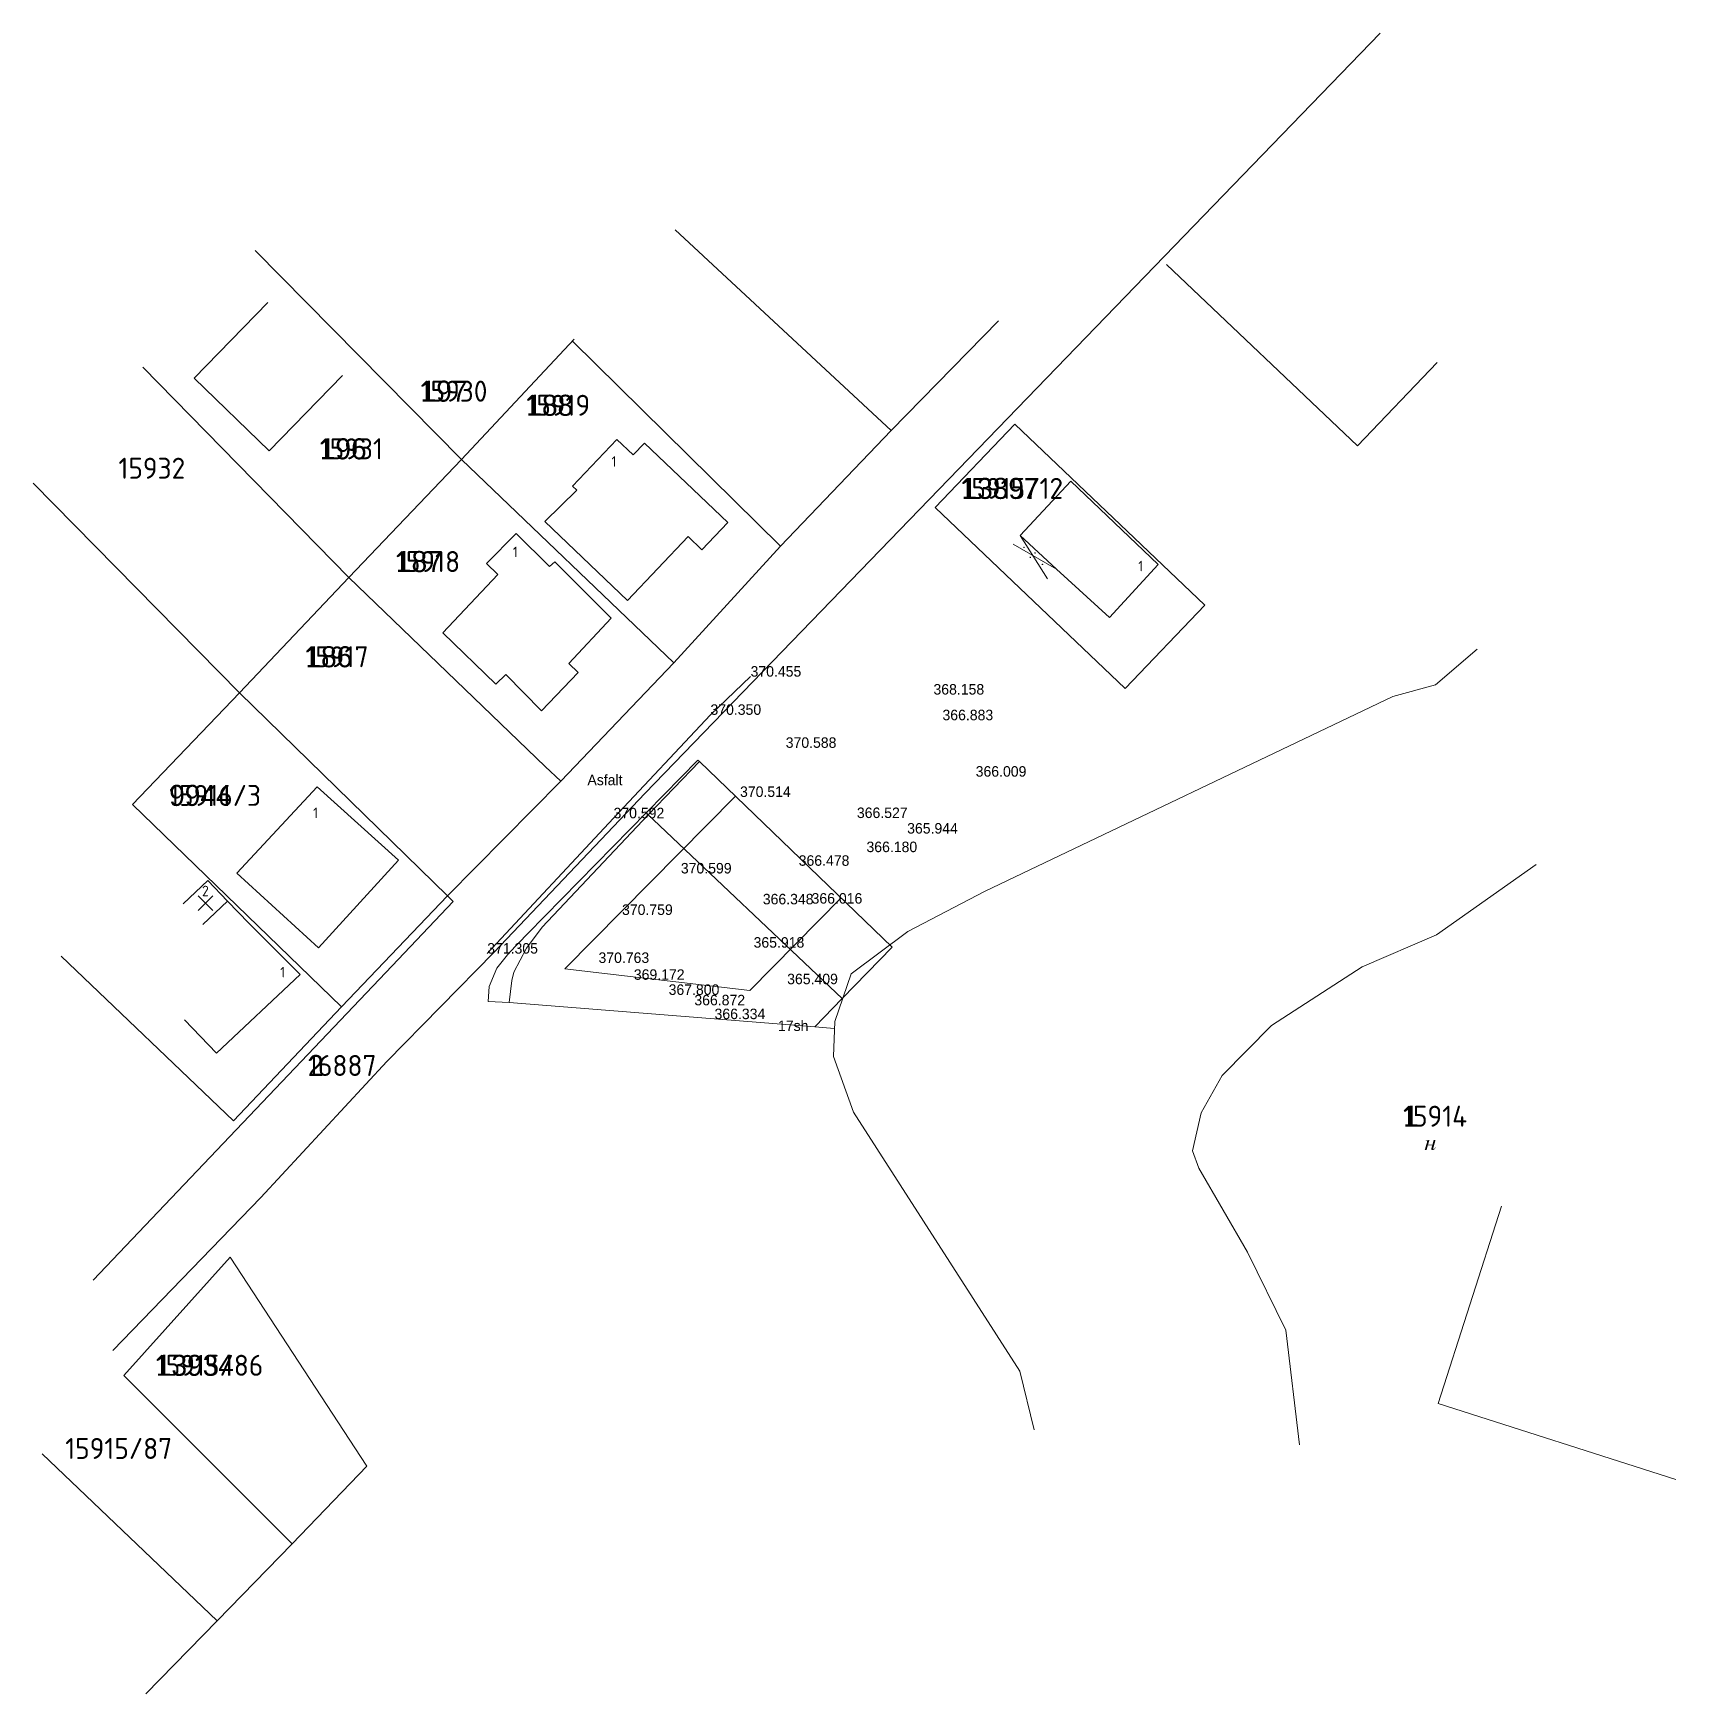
# Model space of a CAD drawing. Header units: metres. Extents: x 579991 to 911209, y 678516 to 840782.
# Drawn here: x 754673 to 911209, y 682555 to 840782 of the extents above; entities that cross this region are included whole.
import ezdxf

# ---------------------------------------------------------------- set-up
doc = ezdxf.new("R2010")
doc.units = ezdxf.units.M
doc.header["$MEASUREMENT"] = 0
doc.linetypes.add('DGN Style 3', pattern=[256.808832, 183.43488, -73.373952])
for name, color, linetype, lineweight in [('Level 11', 7, 'Continuous', 0), ('Level 12', 7, 'Continuous', 0), ('Level 15', 7, 'Continuous', 0), ('Level 16', 7, 'Continuous', 0), ('Level 17', 7, 'Continuous', 0), ('Level 19', 7, 'Continuous', 0), ('Level 20', 7, 'Continuous', 0), ('Level 38', 7, 'Continuous', 0), ('Level 56', 7, 'Continuous', 0), ('Level 63', 7, 'Continuous', 0)]:
    doc.layers.add(name, color=color, linetype=linetype, lineweight=lineweight)
doc.styles.add('Style-ENGINEERING', font='ENGINEERING.shx')
doc.styles.add('Style-MAC C Swiss', font='MCSWIS.TTF')
doc.styles.add('Style-STANDARD', font='STANDARD.shx')

msp = doc.modelspace()

# ---------------------------------------------------------------- texts
at = {"layer": 'Level 15', "color": 7, "linetype": 'Continuous', "lineweight": 0, "style": 'Style-ENGINEERING'}
for s, p in [('197', (791591.565, 805674.752)), ('188', (801668.565, 804330.752)), ('196', (781984.565, 800181.752)), ('13897', (843141.565, 796409.752)), ('187', (789239.565, 789438.752)), ('186', (780618.565, 780368.752)), ('9944', (767629.565, 767156.752)), ('2', (780859.565, 741419.752)), ('1', (885217.565, 736590.752)), ('13934', (766361.565, 712854.752))]:
    msp.add_text(s, height=1999.998, dxfattribs=at).set_placement(p)
at = {"layer": 'Level 19', "color": 7, "linetype": 'Continuous', "lineweight": 0, "style": 'Style-STANDARD'}
for s, p in [('15930', (791591.565, 805674.752)), ('15919', (801668.565, 804330.752)), ('15931', (781984.565, 800181.752)), ('15932', (762795.565, 798331.752)), ('15915/12', (843141.565, 796409.752)), ('15918', (789239.565, 789438.752)), ('15917', (780618.565, 780368.752)), ('15916/3', (767629.565, 767156.752)), ('16887', (780859.565, 741419.752)), ('15915/86', (766361.565, 712854.752)), ('15915/87', (757723.565, 704930.752))]:
    msp.add_text(s, height=1999.998, dxfattribs=at).set_placement(p)
at = {"layer": 'Level 19', "color": 7, "linetype": 'DGN Style 3', "lineweight": 0, "style": 'Style-STANDARD'}
msp.add_text('15914', height=1999.998, dxfattribs=at).set_placement((885217.565, 736590.752))
at = {"layer": 'Level 20', "color": 7, "linetype": 'Continuous', "lineweight": 0, "style": 'Style-STANDARD'}
for s, height, p in [('1', 999.996, (809786.565, 799473.752)), ('1', 999.996, (800380.565, 790852.752)), ('1', 999.996, (859980.565, 789512.752)), ('1', 999.996, (781345.565, 765994.752)), ('2', 1000.002, (770762.565, 758554.752)), ('1', 999.996, (778211.565, 750819.752))]:
    msp.add_text(s, height=height, dxfattribs=at).set_placement(p)
at = {"layer": 'Level 56', "color": 6, "linetype": 'Continuous', "lineweight": 0, "style": 'Style-MAC C Swiss'}
for s, p in [('370.455', (823036.565, 779472.752)), ('368.158', (840466.565, 777765.752)), ('370.350', (819212.565, 775834.752)), ('366.883', (841324.565, 775319.752)), ('370.588', (826385.565, 772689.752)), ('366.009', (844488.565, 769943.752)), ('370.514', (822030.565, 768011.752)), ('370.592', (809978.565, 765974.752)), ('366.527', (833170.565, 766000.752)), ('365.944', (837959.565, 764520.752)), ('366.180', (834082.565, 762751.752)), ('370.599', (816394.565, 760718.752)), ('366.478', (827622.565, 761450.752)), ('366.348', (824202.565, 757775.752)), ('366.016', (828851.565, 757845.752)), ('370.759', (810785.565, 756766.752)), ('371.305', (797940.565, 753084.752)), ('370.763', (808542.565, 752192.752)), ('365.918', (823323.565, 753649.752)), ('369.172', (811912.565, 750586.752)), ('367.800', (815228.565, 749149.752)), ('365.409', (826524.565, 750165.752)), ('366.872', (817680.565, 748154.752)), ('366.334', (819605.565, 746836.752)), ('17sh', (825649.565, 745707.752))]:
    msp.add_text(s, height=1000, dxfattribs=at).set_placement(p)
at = {"layer": 'Level 56', "color": 1, "linetype": 'Continuous', "lineweight": 0, "style": 'Style-MAC C Swiss'}
msp.add_text('Asfalt', height=1000, dxfattribs=at).set_placement((807488.937, 769129.733))

# ---------------------------------------------------------------- blocks, each defined once
blk = doc.blocks.new('KU0110_1')
at = {"layer": 'Level 16', "linetype": 'Continuous', "lineweight": 0}
blk.add_hatch(color=3, dxfattribs=at).paths.add_polyline_path([(-0.54, -0.51), (-0.32, 0.25), (-0.31, 0.29), (-0.31, 0.31), (-0.32, 0.34), (-0.34, 0.35), (-0.38, 0.36), (-0.45, 0.37), (-0.44, 0.4), (-0.34, 0.41), (-0.26, 0.43), (-0.19, 0.44), (-0.12, 0.46), (-0.1, 0.45), (-0.09, 0.44), (-0.1, 0.41), (-0.22, 0.02), (0.2, 0.02), (0.31, 0.46), (0.49, 0.46), (0.29, -0.28), (0.27, -0.34), (0.27, -0.37), (0.28, -0.41), (0.3, -0.42), (0.33, -0.41), (0.36, -0.39), (0.41, -0.33), (0.48, -0.23), (0.52, -0.26), (0.44, -0.36), (0.36, -0.45), (0.28, -0.5), (0.21, -0.51), (0.16, -0.51), (0.12, -0.48), (0.1, -0.45), (0.09, -0.4), (0.1, -0.35), (0.11, -0.28), (0.18, -0.04), (-0.24, -0.04), (-0.37, -0.51)])
blk = doc.blocks.new('KU0600_1')
at = {"layer": 'Level 17', "color": 7, "linetype": 'Continuous', "lineweight": 0}
for p, q in [((-1, 1), (1, -1)), ((1, 1), (-1, -1))]:
    blk.add_line(p, q, dxfattribs=at)
blk = doc.blocks.new('KU0600')
at = {"layer": 'Level 17', "color": 7, "linetype": 'Continuous', "lineweight": 0}
blk.add_blockref('KU0600_1', (0.01, -0.01), dxfattribs=at)

# ---------------------------------------------------------------- hatches: boundary and pattern name
at = {"layer": 'Level 38', "linetype": 'Continuous', "lineweight": 0}
h = msp.add_hatch(color=7, dxfattribs=at)
edge = h.paths.add_edge_path()
edge.add_ellipse((849090.565, 791783.752), major_axis=(72.326, -24.473), ratio=0.9267981838, start_angle=0, end_angle=360)
h = msp.add_hatch(color=7, dxfattribs=at)
edge = h.paths.add_edge_path()
edge.add_ellipse((850151.565, 791266.752), major_axis=(72.326, -24.473), ratio=0.9267981838, start_angle=0, end_angle=360)
h = msp.add_hatch(color=7, dxfattribs=at)
edge = h.paths.add_edge_path()
edge.add_ellipse((849692.565, 790836.752), major_axis=(72.326, -24.473), ratio=0.9267981838, start_angle=0, end_angle=360)
h = msp.add_hatch(color=7, dxfattribs=at)
edge = h.paths.add_edge_path()
edge.add_ellipse((850853.565, 790161.752), major_axis=(72.326, -24.473), ratio=0.9267981838, start_angle=0, end_angle=360)

# ---------------------------------------------------------------- linework, layer by layer
at = {"layer": 'Level 11', "color": 3, "linetype": 'Continuous', "lineweight": 0}
for p, q in [((883047.33, 840782.429), (812967.671, 768330.391)), ((836439.528, 802922.338), (815864.913, 822041.334)), ((795486.246, 800179.056), (775835.389, 820081.847)), ((862682.565, 818752.752), (880868.565, 801474.752)), ((836439.528, 802922.338), (846656.854, 813391.598)), ((806235.433, 811628.06), (795486.246, 800179.056)), ((806056.565, 811437.752), (825886.29, 791921.217)), ((765108.693, 808961.412), (784737.059, 788926.001)), ((888480.565, 809415.752), (880868.565, 801474.752)), ((825886.29, 791921.217), (836439.528, 802922.338)), ((840640.565, 795585.752), (848230.565, 803545.752)), ((848230.565, 803545.752), (866320.565, 786295.752)), ((795486.246, 800179.056), (784737.059, 788926.001)), ((815724.949, 780780.133), (795486.246, 800179.056)), ((774323.785, 777924.88), (754672.928, 797911.649)), ((858730.565, 778335.752), (840640.565, 795585.752)), ((815724.949, 780780.133), (825886.29, 791921.217)), ((784737.059, 788926.001), (774323.785, 777924.88)), ((784737.059, 788926.001), (803465.974, 770923.415)), ((866320.565, 786295.752), (858730.565, 778335.752)), ((892270.916, 782095.789), (888323.949, 778680.683)), ((804947.77, 769499.086), (815724.949, 780780.133)), ((888323.949, 778680.683), (884237.018, 777588.968)), ((774323.785, 777924.88), (764141.565, 767293.752)), ((794164.565, 758581.752), (774323.785, 777924.88)), ((884237.018, 777588.968), (845385.3, 759044.457)), ((803465.974, 770923.415), (804947.77, 769499.086)), ((794164.565, 758581.752), (804947.77, 769499.086)), ((798607.429, 753214.348), (812967.671, 768330.391)), ((764141.565, 767293.752), (784067.565, 748002.752)), ((888416.57, 754881.874), (897911.042, 761558.994)), ((784067.565, 748002.752), (794164.565, 758581.752)), ((794695.565, 758062.752), (788269.187, 751297.485)), ((794164.565, 758581.752), (794695.565, 758062.752)), ((845385.3, 759044.457), (838035.11, 755194.829)), ((838035.11, 755194.829), (832632.524, 751163.884)), ((881316.847, 751810.962), (888416.57, 754881.874)), ((788362.111, 742801.073), (798607.429, 753214.348)), ((757332.232, 752843.445), (773763.931, 737139.555)), ((872667.581, 746232.608), (881316.847, 751810.962)), ((788269.187, 751297.485), (760381.674, 721952.079)), ((832632.524, 751163.884), (831064.934, 746601.078)), ((831064.934, 746601.078), (830952.964, 743269.95)), ((867990.779, 741471.285), (872667.581, 746232.608)), ((776381.246, 729840.465), (788362.111, 742801.073)), ((830952.964, 743269.95), (832856.466, 737979.335)), ((865962.287, 737921.424), (867990.779, 741471.285)), ((832856.466, 737979.335), (848700.319, 713289.797)), ((865145.255, 734287.042), (865962.287, 737921.424)), ((865765.072, 732624.805), (865145.255, 734287.042)), ((870385.527, 724623.529), (865765.072, 732624.805)), ((762272.939, 715256.282), (776381.246, 729840.465)), ((894586.568, 729018.596), (888557.438, 710226.868)), ((763320.565, 712892.752), (773458.565, 724148.752)), ((773458.565, 724148.752), (786475.565, 704238.752)), ((874048.083, 717213.898), (870385.527, 724623.529)), ((875344.064, 706282.578), (874048.083, 717213.898)), ((779348.565, 696843.752), (763320.565, 712892.752)), ((848700.319, 713289.797), (850071.96, 707719.255)), ((888557.438, 710226.868), (911208.936, 702958.104)), ((755520.565, 705428.752), (772198.565, 689499.752)), ((786475.565, 704238.752), (779348.565, 696843.752)), ((779348.565, 696843.752), (772198.565, 689499.752)), ((772198.565, 689499.752), (765392.565, 682554.752))]:
    msp.add_line(p, q, dxfattribs=at)
at = {"layer": 'Level 11', "color": 3, "linetype": 'Continuous', "lineweight": 0, "flags": 128}
msp.add_lwpolyline([(773763.931, 737139.555), (784067.565, 748002.752)], dxfattribs=at)
at = {"layer": 'Level 12', "color": 7, "linetype": 'Continuous', "lineweight": 0}
for p, q in [((770023.565, 807928.752), (777031.565, 815118.752)), ((777148.565, 800983.752), (770023.565, 807928.752)), ((784156.565, 808173.752), (777148.565, 800983.752)), ((806067.08, 797631.326), (810301.369, 802075.56)), ((810301.369, 802075.56), (811858.129, 800593.167)), ((811858.129, 800593.167), (812941.346, 801730.727)), ((812941.346, 801730.727), (820877.263, 794173.915)), ((806468.648, 797255.159), (806067.08, 797631.326)), ((848720.565, 792910.752), (853551.565, 798095.752)), ((853551.565, 798095.752), (861868.565, 790165.752)), ((803421.257, 794250.465), (806468.648, 797255.159)), ((797858.625, 790248.655), (800699.882, 793117.904)), ((800699.882, 793117.904), (803886.496, 789962.378)), ((811293, 786738.696), (803421.257, 794250.465)), ((817078.456, 792814.393), (811293, 786738.696)), ((818391.812, 791563.776), (817078.456, 792814.393)), ((820877.263, 794173.915), (818391.812, 791563.776)), ((852183.565, 789728.752), (848720.565, 792910.752)), ((798950.339, 789198.93), (797858.625, 790248.655)), ((803886.496, 789962.378), (804387.647, 790424.166)), ((804387.647, 790424.166), (809754.332, 785053.095)), ((857244.565, 785111.752), (852183.565, 789728.752)), ((861868.565, 790165.752), (857244.565, 785111.752)), ((793718.246, 783644.961), (798950.339, 789198.93)), ((809754.332, 785053.095), (805725.713, 780716.774)), ((798745.433, 778751.849), (793718.246, 783644.961)), ((805725.713, 780716.774), (806612.731, 779852.549)), ((799699.277, 779676.685), (798745.433, 778751.849)), ((803119.742, 776226.602), (799699.277, 779676.685)), ((806612.731, 779852.549), (803119.742, 776226.602)), ((774085.258, 760746.953), (781720.849, 768960.227)), ((781720.849, 768960.227), (789474.819, 761990.051)), ((789474.819, 761990.051), (781863.841, 753636.85)), ((771315.565, 760045.752), (768973.565, 757835.752)), ((773175.565, 758074.752), (771315.565, 760045.752)), ((781863.841, 753636.85), (774085.258, 760746.953)), ((770833.565, 755864.752), (773175.565, 758074.752)), ((773175.565, 758074.752), (775226.565, 755971.752)), ((775226.565, 755971.752), (780126.531, 751079.652)), ((780126.531, 751079.652), (772138.934, 743589.046)), ((772138.934, 743589.046), (769087.565, 746779.752))]:
    msp.add_line(p, q, dxfattribs=at)
at = {"layer": 'Level 38', "color": 7, "linetype": 'Continuous', "lineweight": 0}
for p, q in [((848720.565, 792910.752), (851339.565, 788806.752)), ((852183.565, 789728.752), (848057.565, 792110.752))]:
    msp.add_line(p, q, dxfattribs=at)
at = {"layer": 'Level 56', "color": 1, "linetype": 'Continuous', "lineweight": 0}
for p, q in [((819212.565, 775834.752), (823036.565, 779472.752)), ((809978.565, 765974.752), (819212.565, 775834.752)), ((797940.565, 753084.752), (809978.565, 765974.752))]:
    msp.add_line(p, q, dxfattribs=at)
at = {"layer": 'Level 63', "color": 3, "linetype": 'Continuous', "lineweight": 0}
for p, q in [((801806.307, 754990.786), (818011.443, 771513.298)), ((818170.627, 771386.628), (813284.166, 766304.834)), ((818011.443, 771513.298), (818170.627, 771386.628)), ((836533.684, 753706.636), (818170.627, 771386.628)), ((813284.166, 766304.834), (803175.98, 755592.483)), ((813182.567, 766400.919), (813090.681, 766496.164)), ((831776.943, 748820.597), (813182.567, 766400.919)), ((800008.962, 753139.023), (801806.307, 754990.786)), ((803175.98, 755592.483), (801698.501, 753588.311)), ((801698.501, 753588.311), (800481.867, 751305.994)), ((831776.943, 748820.597), (836533.684, 753706.636)), ((798122.822, 749963.979), (798869.438, 751691.142)), ((798869.438, 751691.142), (800008.962, 753139.023)), ((800281.95, 750519.185), (800042.05, 748412.137)), ((800481.867, 751305.994), (800281.95, 750519.185)), ((798039.309, 748528.665), (798122.822, 749963.979)), ((800042.05, 748412.137), (798039.309, 748528.665)), ((829169.104, 746096.056), (831776.943, 748820.597)), ((800042.05, 748412.137), (829169.104, 746096.056)), ((829169.104, 746096.056), (831042.544, 745934.95))]:
    msp.add_line(p, q, dxfattribs=at)
at = {"layer": 'Level 63', "color": 6, "linetype": 'Continuous', "lineweight": 0}
for p, q in [((821594.586, 768090.032), (805322.326, 751640.339)), ((822978.285, 749563.297), (831669.028, 758390.338)), ((805322.326, 751640.339), (822978.285, 749563.297))]:
    msp.add_line(p, q, dxfattribs=at)

# ---------------------------------------------------------------- block references
at = {"layer": 'Level 16', "color": 3, "linetype": 'Continuous', "lineweight": 0, "xscale": 1000, "yscale": 1000, "zscale": 1000}
msp.add_blockref('KU0110_1', (887822.565, 734865.752), dxfattribs=at)
at = {"layer": 'Level 17', "color": 7, "linetype": 'Continuous', "lineweight": 0, "xscale": 700.0018626483134, "yscale": 700.0018626483134, "zscale": 700.0018626483134}
msp.add_blockref('KU0600', (771076.565, 757892.752), dxfattribs=at)

msp.set_redraw_order([(e.dxf.handle, doc.entitydb.next_handle()) for e in msp.query("TEXT MTEXT ATTDEF DIMENSION ARC_DIMENSION")])  # texts and dimensions are drawn at this point

doc.saveas('drawing.dxf')
